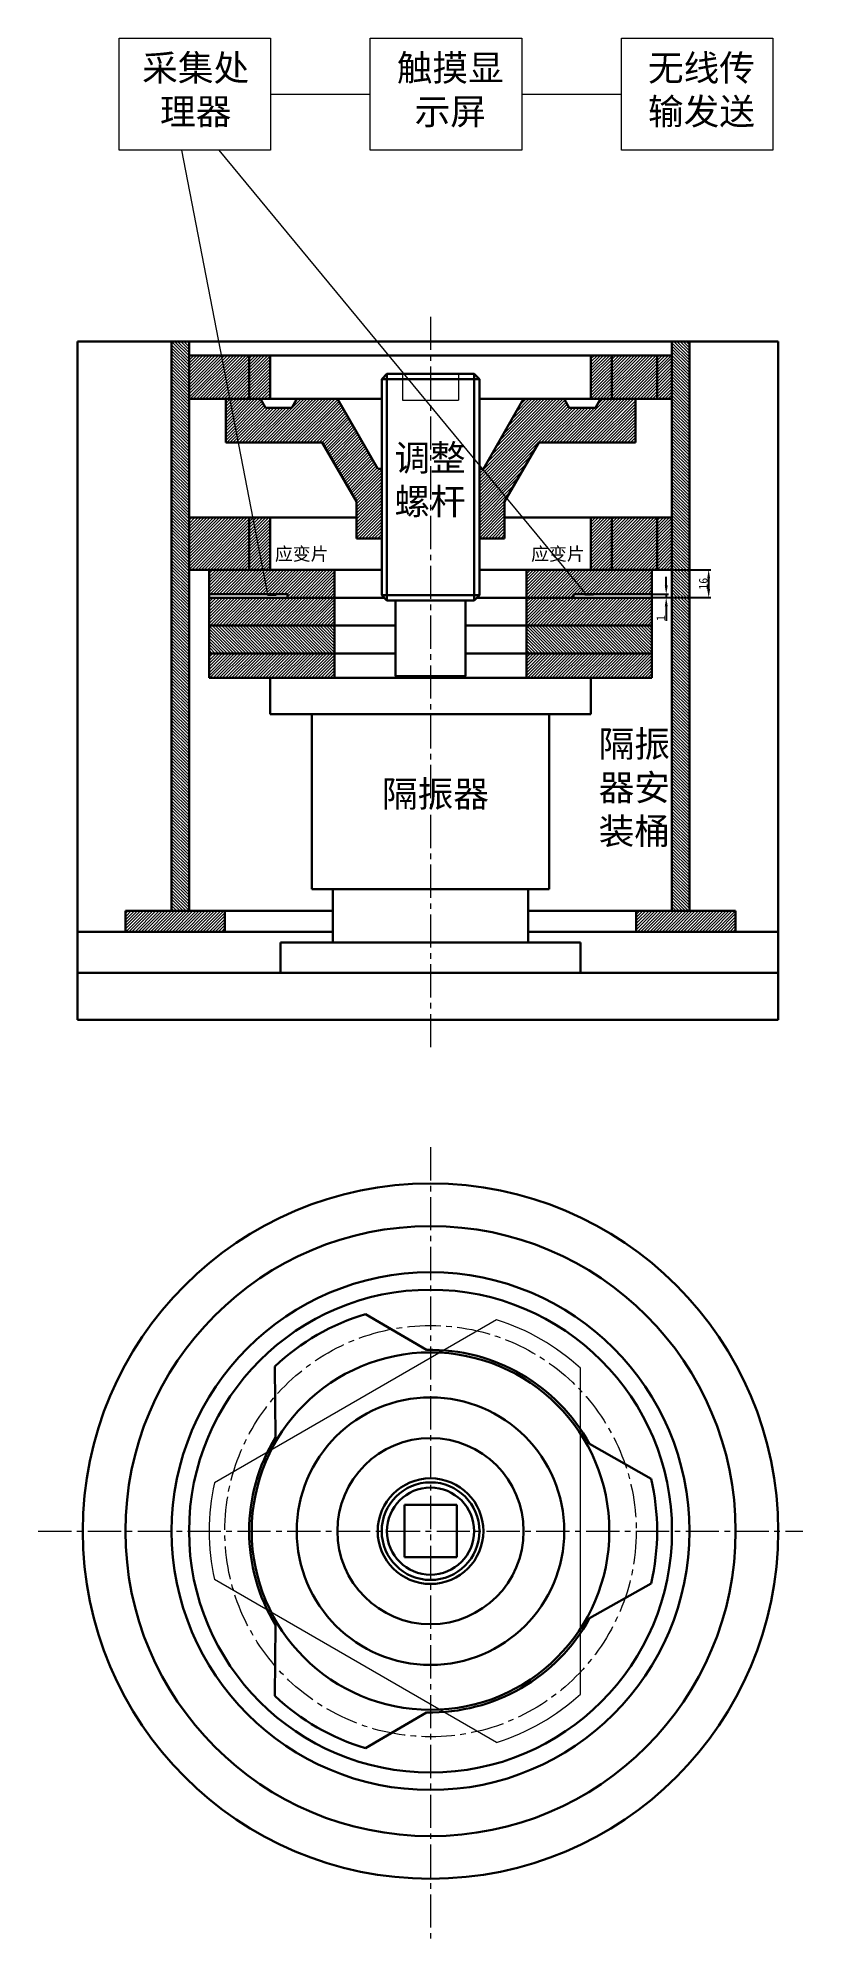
# Model space of a CAD drawing. Header units: inches. Extents: x -20 to 18950, y -1047 to 2551.
# Drawn here: x 14228 to 14667, y 741 to 1835 of the extents above; entities that cross this region are included whole.
import ezdxf

# ---------------------------------------------------------------- set-up
doc = ezdxf.new("R2010")
doc.units = ezdxf.units.IN
doc.header["$MEASUREMENT"] = 0
doc.header["$PDSIZE"] = -5
doc.linetypes.add('CENTER2', pattern=[28.574999, 19.049999, -3.175, 3.175, -3.175])
doc.layers.get('0').update_dxf_attribs({"lineweight": 30})
doc.layers.get('Defpoints').update_dxf_attribs({"lineweight": 18})
for name, color, linetype, lineweight in [('10', 7, 'Continuous', 18), ('cen', 1, 'CENTER2', 20), ('dim', 5, 'Continuous', 20), ('hat', 3, 'Continuous', 20), ('text', 6, 'Continuous', 20)]:
    doc.layers.add(name, color=color, linetype=linetype, lineweight=lineweight)
doc.styles.add('1', font='')
doc.styles.get("Standard").update_dxf_attribs({"font": ''})
doc.styles.get('1').set_extended_font_data('宋体')
doc.styles.get('Standard').set_extended_font_data('宋体')
doc.dimstyles.new('ISO-25', dxfattribs={"dimtxt": 5, "dimasz": 5, "dimexe": 1.25, "dimexo": 0.625, "dimtad": 1, "dimdsep": 46, "dimtxsty": 'Standard', "dimcen": 2.5, "dimdle": 10, "dimadec": 0, "dimazin": 0, "dimtfac": 1, "dimtmove": 0, "dimatfit": 3, "dimfxl": 1, "dimtolj": 1, "dimarcsym": 0})
pattern_1 = [(45, (1890.0767, 0), (-0.88388348, 0.88388348), [])]
pattern_2 = [(45, (1711.20915, -1), (-0.0883883476, 0.0883883476), [])]

msp = doc.modelspace()

# ---------------------------------------------------------------- texts
at = {"layer": 'dim', "attachment_point": 1, "style": '1'}
for s, width, insert, char_height in [('\\pxqc;采集处理器', 73.18531, (14281.74, 1825.048), 15), ('\\pxqc;触摸显示屏', 67.7099, (14430.513, 1825.048), 15), ('\\pxqc;无线传输发送', 67.7099, (14574.587, 1825.048), 15), ('调整螺杆', 43.35137, (14432.316, 1601.329), 15), ('应变片', 62.24936, (14363.803, 1542.459), 7.5), ('应变片', 35.10542, (14510.758, 1542.459), 7.5), ('隔振器安装桶', 49.93003, (14549.481, 1437.203), 15), ('隔振器', 85.16275, (14425.159, 1408.548), 15)]:
    msp.add_mtext_dynamic_manual_height_columns(s, width=width, gutter_width=1, heights=[0], dxfattribs=dict(at, insert=insert, char_height=char_height))

# ---------------------------------------------------------------- blocks, each defined once
blk = doc.blocks.new('*D86')
at = {"layer": 'Defpoints', "color": 0, "transparency": 16777216}
for p in [(14580, 1529.6), (14612.6, 1529.6), (14580, 1513.6)]:
    blk.add_point(p, dxfattribs=at)
at = {"layer": 'dim', "color": 0, "linetype": 'Continuous', "lineweight": -2, "transparency": 16777216}
for p, q in [((14580.7, 1529.6), (14613.8, 1529.6)), ((14612.6, 1518.6), (14612.6, 1524.6)), ((14580.7, 1513.6), (14613.8, 1513.6))]:
    blk.add_line(p, q, dxfattribs=at)
at = {"layer": 'dim', "color": 0, "transparency": 16777216}
for points in [[(14611.7, 1524.6), (14613.4, 1524.6), (14612.6, 1529.6)], [(14611.7, 1518.6), (14613.4, 1518.6), (14612.6, 1513.6)]]:
    blk.add_solid(points, dxfattribs=at)
at = {"layer": 'dim', "color": 0, "transparency": 16777216, "insert": (14609.5, 1521.6), "char_height": 5, "attachment_point": 5, "rotation": 90}
blk.add_mtext('\\A1;16', dxfattribs=at)
blk = doc.blocks.new('*D93')
at = {"layer": 'Defpoints', "color": 0, "transparency": 16777216}
for p in [(14580, 1515.6), (14580, 1513.6), (14588.2, 1513.6)]:
    blk.add_point(p, dxfattribs=at)
at = {"layer": 'dim', "color": 0, "linetype": 'Continuous', "lineweight": -2, "transparency": 16777216}
for p, q in [((14588.2, 1520.6), (14588.2, 1525.6)), ((14580.7, 1515.6), (14589.5, 1515.6)), ((14580.7, 1513.6), (14589.5, 1513.6)), ((14588.2, 1515.6), (14588.2, 1513.6)), ((14588.2, 1508.6), (14588.2, 1500.3))]:
    blk.add_line(p, q, dxfattribs=at)
at = {"layer": 'dim', "color": 0, "transparency": 16777216}
for points in [[(14587.4, 1520.6), (14589.1, 1520.6), (14588.2, 1515.6)], [(14587.4, 1508.6), (14589.1, 1508.6), (14588.2, 1513.6)]]:
    blk.add_solid(points, dxfattribs=at)
at = {"layer": 'dim', "color": 0, "transparency": 16777216, "insert": (14585.1, 1501.9), "char_height": 5, "attachment_point": 5, "rotation": 90}
blk.add_mtext('\\A1;1', dxfattribs=at)

# ---------------------------------------------------------------- dimensions: what is measured, and where the dimension line sits
at = {"layer": 'dim'}
dim = msp.add_linear_dim(base=(14612.578, 1529.586), p1=(14580.037, 1513.586), p2=(14580.037, 1529.586), angle=90, dimstyle='ISO-25', dxfattribs=at)
dim.commit()
dim.dimension.update_dxf_attribs({"geometry": '*D86', "text_midpoint": (14609.453, 1521.586)})
dim = msp.add_linear_dim(base=(14588.224, 1513.586), p1=(14580.037, 1515.586), p2=(14580.037, 1513.586), angle=90, text='1', dimstyle='ISO-25', dxfattribs=at)
dim.commit()
dim.dimension.update_dxf_attribs({"geometry": '*D93', "text_midpoint": (14585.099, 1501.941)})

# ---------------------------------------------------------------- hatches: boundary and pattern name
at = {"layer": 'hat'}
h = msp.add_hatch(dxfattribs=at)
h.set_pattern_fill('ANSI31', color=3, scale=10, angle=90)
h.set_pattern_definition([(135, (1890.0767, 0), (-0.88388348, -0.88388348), [])])
h.paths.add_polyline_path([(14304.537, 1333.95), (14314.537, 1333.95), (14314.537, 1660.586), (14304.537, 1660.586)])
h.paths.add_polyline_path([(14601.537, 1660.586), (14591.537, 1660.586), (14591.537, 1333.95), (14601.537, 1333.95)])
h = msp.add_hatch(dxfattribs=at)
h.set_pattern_fill('ANSI31', color=3, scale=10)
h.set_pattern_definition(pattern_1)
h.paths.add_polyline_path([(14349.037, 1652.586), (14314.537, 1652.586), (14314.537, 1627.586), (14349.037, 1627.586)])
h.paths.add_polyline_path([(14349.037, 1559.586), (14314.537, 1559.586), (14314.537, 1529.586), (14349.037, 1529.586)])
h.paths.add_polyline_path([(14583.037, 1559.586), (14557.037, 1559.586), (14557.037, 1529.586), (14583.037, 1529.586)])
h.paths.add_polyline_path([(14583.037, 1652.586), (14557.037, 1652.586), (14557.037, 1627.586), (14583.037, 1627.586)])
h.paths.add_polyline_path([(14591.537, 1652.586), (14583.037, 1652.586), (14583.037, 1627.586), (14591.537, 1627.586)])
h.paths.add_polyline_path([(14591.537, 1559.586), (14583.037, 1559.586), (14583.037, 1529.586), (14591.537, 1529.586)])
h.paths.add_polyline_path([(14557.037, 1559.586), (14545.037, 1559.586), (14545.037, 1529.586), (14557.037, 1529.586)])
h.paths.add_polyline_path([(14557.037, 1652.586), (14545.037, 1652.586), (14545.037, 1627.586), (14557.037, 1627.586)])
h.paths.add_polyline_path([(14361.037, 1652.586), (14349.037, 1652.586), (14349.037, 1627.586), (14361.037, 1627.586)])
h.paths.add_polyline_path([(14361.037, 1559.586), (14349.037, 1559.586), (14349.037, 1529.586), (14361.037, 1529.586)])
h = msp.add_hatch(dxfattribs=at)
h.set_pattern_fill('ANSI31', color=3, scale=10)
h.set_pattern_definition(pattern_1)
h.paths.add_polyline_path([(14358.424, 1622.586), (14355.537, 1627.586), (14335.537, 1627.586), (14335.537, 1602.586), (14390.973, 1602.586), (14410.537, 1568.701), (14410.537, 1547.586), (14425.037, 1547.586), (14425.037, 1587.586), (14422.728, 1587.586), (14399.634, 1627.586), (14376.311, 1627.586), (14373.424, 1622.586)])
h.paths.add_polyline_path([(14483.346, 1587.586), (14481.037, 1587.586), (14481.037, 1547.586), (14495.537, 1547.586), (14495.537, 1568.701), (14515.101, 1602.586), (14570.537, 1602.586), (14570.537, 1627.586), (14550.537, 1627.586), (14547.65, 1622.586), (14532.65, 1622.586), (14529.764, 1627.586), (14506.44, 1627.586)])
h = msp.add_hatch(dxfattribs=at)
h.set_pattern_fill('ANSI31', color=3, scale=10)
h.set_pattern_definition([(45, (1709.7092, 0), (-0.88388348, 0.88388348), [])])
h.paths.add_polyline_path([(14580.037, 1497.586), (14580.037, 1513.586), (14508.037, 1513.586), (14508.037, 1497.586)])
h.paths.add_polyline_path([(14326.037, 1513.586), (14326.037, 1497.586), (14398.037, 1497.586), (14398.037, 1513.586)])
h.paths.add_polyline_path([(14398.037, 1467.52), (14398.037, 1481.586), (14326.037, 1481.586), (14326.037, 1467.52)])
h.paths.add_polyline_path([(14580.037, 1467.52), (14580.037, 1481.586), (14508.037, 1481.586), (14508.037, 1467.52)])
h = msp.add_hatch(dxfattribs=at)
h.set_pattern_fill('ANSI31', color=3)
h.set_pattern_definition(pattern_2)
h.paths.add_polyline_path([(14359.537, 1515.586), (14359.537, 1515.086), (14364.537, 1515.086), (14364.537, 1515.586)])
h = msp.add_hatch(dxfattribs=at)
h.set_pattern_fill('ANSI31', color=3)
h.set_pattern_definition(pattern_2)
h.paths.add_polyline_path([(14546.537, 1515.586), (14546.537, 1515.086), (14541.537, 1515.086), (14541.537, 1515.586)])
h = msp.add_hatch(dxfattribs=at)
h.set_pattern_fill('ANSI31', color=3, scale=10, angle=90)
h.set_pattern_definition([(135, (1709.7092, 0), (-0.88388348, -0.88388348), [])])
h.paths.add_polyline_path([(14398.037, 1497.586), (14326.037, 1497.586), (14326.037, 1481.586), (14398.037, 1481.586)])
h.paths.add_polyline_path([(14580.037, 1497.586), (14508.037, 1497.586), (14508.037, 1481.586), (14580.037, 1481.586)])
h = msp.add_hatch(dxfattribs=at)
h.set_pattern_fill('ANSI31', color=3, scale=10)
h.set_pattern_definition(pattern_1)
h.paths.add_polyline_path([(14335.037, 1321.95), (14335.037, 1333.95), (14278.037, 1333.95), (14278.037, 1321.95)])
h.paths.add_polyline_path([(14571.037, 1333.95), (14571.037, 1321.95), (14628.037, 1321.95), (14628.037, 1333.95)])
at = {"layer": 'text'}
h = msp.add_hatch(dxfattribs=at)
h.set_pattern_fill('ANSI31', color=6, scale=10)
h.paths.add_polyline_path([(14398.037, 1529.586), (14326.037, 1529.586), (14326.037, 1515.586), (14371.037, 1515.586), (14371.037, 1513.586), (14398.037, 1513.586)])
h.paths.add_polyline_path([(14508.037, 1529.586), (14508.037, 1513.586), (14535.037, 1513.586), (14535.037, 1515.586), (14580.037, 1515.586), (14580.037, 1529.586)])

# ---------------------------------------------------------------- linework, layer by layer
for p, q in [((14250.52, 1660.586), (14652.466, 1660.586)), ((14250.52, 1271.416), (14250.52, 1660.586)), ((14304.537, 1660.586), (14304.537, 1333.95)), ((14314.537, 1660.586), (14314.537, 1333.95)), ((14314.537, 1652.586), (14591.537, 1652.586)), ((14349.037, 1652.586), (14349.037, 1627.586)), ((14361.037, 1652.586), (14361.037, 1627.586)), ((14545.037, 1652.586), (14545.037, 1627.586)), ((14557.037, 1652.586), (14557.037, 1627.586)), ((14583.037, 1652.586), (14583.037, 1627.586)), ((14591.537, 1660.586), (14591.537, 1333.95)), ((14601.537, 1660.586), (14601.537, 1333.95)), ((14652.466, 1271.416), (14652.466, 1660.586)), ((14425.037, 1638.941), (14428.037, 1641.941)), ((14428.037, 1641.941), (14428.037, 1511.941)), ((14478.037, 1641.941), (14428.037, 1641.941)), ((14478.037, 1641.941), (14481.037, 1638.941)), ((14478.037, 1641.941), (14478.037, 1511.941)), ((14425.037, 1638.941), (14425.037, 1514.941)), ((14425.037, 1638.941), (14481.037, 1638.941)), ((14481.037, 1638.941), (14481.037, 1514.941)), ((14314.537, 1627.586), (14425.037, 1627.586)), ((14335.537, 1627.586), (14335.537, 1602.586)), ((14355.537, 1627.586), (14358.424, 1622.586)), ((14358.424, 1622.586), (14373.424, 1622.586)), ((14376.311, 1627.586), (14373.424, 1622.586)), ((14422.728, 1587.586), (14399.634, 1627.586)), ((14481.037, 1627.586), (14591.537, 1627.586)), ((14483.346, 1587.586), (14506.44, 1627.586)), ((14529.764, 1627.586), (14532.65, 1622.586)), ((14547.65, 1622.586), (14532.65, 1622.586)), ((14550.537, 1627.586), (14547.65, 1622.586)), ((14570.537, 1627.586), (14570.537, 1602.586)), ((14335.537, 1602.586), (14390.973, 1602.586)), ((14410.537, 1568.701), (14390.973, 1602.586)), ((14495.537, 1568.701), (14515.101, 1602.586)), ((14570.537, 1602.586), (14515.101, 1602.586)), ((14422.728, 1587.586), (14425.037, 1587.586)), ((14483.346, 1587.586), (14481.037, 1587.586)), ((14410.537, 1568.701), (14410.537, 1547.586)), ((14495.537, 1568.701), (14495.537, 1547.586)), ((14314.537, 1559.586), (14410.537, 1559.586)), ((14349.037, 1559.586), (14349.037, 1529.586)), ((14361.037, 1559.586), (14361.037, 1529.586)), ((14495.537, 1559.586), (14591.537, 1559.586)), ((14545.037, 1559.586), (14545.037, 1529.586)), ((14557.037, 1559.586), (14557.037, 1529.586)), ((14583.037, 1559.586), (14583.037, 1529.586)), ((14410.537, 1547.586), (14425.037, 1547.586)), ((14481.037, 1547.586), (14495.537, 1547.586)), ((14314.537, 1529.586), (14425.037, 1529.586)), ((14326.037, 1529.586), (14326.037, 1467.52)), ((14398.037, 1529.586), (14398.037, 1467.52)), ((14481.037, 1529.586), (14591.537, 1529.586)), ((14508.037, 1529.586), (14508.037, 1467.52)), ((14580.037, 1529.586), (14580.037, 1467.52)), ((14326.037, 1515.586), (14371.037, 1515.586)), ((14326.037, 1513.586), (14426.392, 1513.586)), ((14371.037, 1515.586), (14371.037, 1513.586)), ((14425.037, 1514.941), (14428.037, 1511.941)), ((14425.037, 1514.941), (14481.037, 1514.941)), ((14428.037, 1511.941), (14478.037, 1511.941)), ((14433.037, 1511.941), (14433.037, 1468.52)), ((14473.037, 1511.941), (14473.037, 1468.52)), ((14478.037, 1511.941), (14481.037, 1514.941)), ((14580.037, 1513.586), (14479.682, 1513.586)), ((14535.037, 1515.586), (14535.037, 1513.586)), ((14580.037, 1515.586), (14535.037, 1515.586)), ((14326.037, 1497.586), (14433.037, 1497.586)), ((14580.037, 1497.586), (14473.037, 1497.586)), ((14326.037, 1481.586), (14433.037, 1481.586)), ((14580.037, 1481.586), (14473.037, 1481.586)), ((14326.037, 1467.52), (14545.037, 1467.52)), ((14361.037, 1467.52), (14361.037, 1446.747)), ((14580.037, 1467.52), (14361.037, 1467.52)), ((14433.037, 1468.52), (14434.037, 1467.52)), ((14433.037, 1468.52), (14473.037, 1468.52)), ((14472.037, 1467.52), (14473.037, 1468.52)), ((14545.037, 1467.52), (14545.037, 1446.747)), ((14545.037, 1446.747), (14361.037, 1446.747)), ((14385.037, 1446.747), (14385.037, 1346.435)), ((14521.037, 1446.747), (14521.037, 1346.435)), ((14521.037, 1346.435), (14385.037, 1346.435)), ((14397.037, 1346.435), (14397.037, 1315.718)), ((14509.037, 1346.435), (14509.037, 1315.718)), ((14278.037, 1333.95), (14278.037, 1321.95)), ((14278.037, 1333.95), (14397.037, 1333.95)), ((14335.037, 1333.95), (14335.037, 1321.95)), ((14509.037, 1333.95), (14628.037, 1333.95)), ((14571.037, 1333.95), (14571.037, 1321.95)), ((14628.037, 1333.95), (14628.037, 1321.95)), ((14250.52, 1321.95), (14397.037, 1321.95)), ((14367.037, 1315.718), (14367.037, 1298.388)), ((14539.037, 1315.718), (14367.037, 1315.718)), ((14509.037, 1321.95), (14652.466, 1321.95)), ((14539.037, 1315.718), (14539.037, 1298.388)), ((14652.466, 1298.388), (14250.52, 1298.388)), ((14652.466, 1271.416), (14250.52, 1271.416)), ((14450.742, 1082.024), (14415.772, 1102.594)), ((14364.14, 1032.024), (14363.811, 1072.594)), ((14544.229, 1028.05), (14579.528, 1008.05)), ((14438.037, 993.05), (14468.037, 993.05)), ((14438.037, 993.05), (14438.037, 963.05)), ((14468.037, 993.05), (14468.037, 963.05)), ((14438.037, 963.05), (14468.037, 963.05)), ((14544.229, 928.05), (14579.528, 948.05)), ((14364.14, 924.075), (14363.811, 883.505)), ((14450.742, 874.075), (14415.772, 853.505))]:
    msp.add_line(p, q)
for radius in [199.429, 175, 148.5, 138.5, 102.551, 76.726, 53.403, 30.309, 28, 25]:
    msp.add_circle((14453.037, 978.05), radius)
for radius, start, end in [(130, 106.657636, 133.342364), (104, 28.735654, 91.264346), (104, 148.735654, 211.264346), (130, 346.657636, 13.342364), (104, 268.735654, 331.264346), (130, 226.657636, 253.342364)]:
    msp.add_arc((14453.037, 978.05), radius, start, end)
at = {"layer": '10'}
for p, q in [((14437.037, 1641.941), (14437.037, 1626.941)), ((14469.037, 1641.941), (14469.037, 1626.941)), ((14437.037, 1626.941), (14469.037, 1626.941))]:
    msp.add_line(p, q, dxfattribs=at)
at = {"layer": 'cen'}
for p, q in [((14453.037, 1674.773), (14453.037, 1253.021)), ((14453.037, 1198.308), (14453.037, 741.257)), ((14227.958, 978.05), (14666.61, 978.05))]:
    msp.add_line(p, q, dxfattribs=at)
msp.add_circle((14453.037, 978.05), 118, dxfattribs=at)
at = {"layer": 'dim'}
for p, q in [((14542.65, 1602.586), (14532.65, 1602.586)), ((14359.537, 1515.086), (14359.537, 1515.586)), ((14359.537, 1515.086), (14364.537, 1515.086)), ((14364.537, 1515.586), (14364.537, 1515.086)), ((14541.537, 1515.586), (14541.537, 1515.086)), ((14546.537, 1515.086), (14541.537, 1515.086)), ((14546.537, 1515.086), (14546.537, 1515.586)), ((14490.968, 1099.253), (14329.107, 1005.803)), ((14539.037, 884.599), (14539.037, 1071.5)), ((14490.968, 856.846), (14329.107, 950.297))]:
    msp.add_line(p, q, dxfattribs=at)
for start, end in [(47.377471, 72.622529), (167.377471, 192.622529), (287.377471, 312.622529)]:
    msp.add_arc((14453.037, 978.05), 127, start, end, dxfattribs=at)
at = {"layer": 'text'}
for p, q in [((14274.428, 1834.615), (14361.252, 1834.615)), ((14274.428, 1770.366), (14274.428, 1834.615)), ((14361.252, 1834.615), (14361.252, 1770.366)), ((14418.502, 1834.615), (14505.326, 1834.615)), ((14418.502, 1770.366), (14418.502, 1834.615)), ((14505.326, 1834.615), (14505.326, 1770.366)), ((14562.577, 1834.615), (14649.4, 1834.615)), ((14562.577, 1770.366), (14562.577, 1834.615)), ((14649.4, 1834.615), (14649.4, 1770.366)), ((14361.252, 1802.491), (14418.502, 1802.491)), ((14505.326, 1802.491), (14562.577, 1802.491)), ((14361.252, 1770.366), (14274.428, 1770.366)), ((14359.537, 1516.586), (14310.383, 1770.366)), ((14541.537, 1516.586), (14331.851, 1770.366)), ((14505.326, 1770.366), (14418.502, 1770.366)), ((14649.4, 1770.366), (14562.577, 1770.366))]:
    msp.add_line(p, q, dxfattribs=at)

msp.set_redraw_order([(e.dxf.handle, doc.entitydb.next_handle()) for e in msp.query("TEXT MTEXT ATTDEF DIMENSION ARC_DIMENSION")])  # texts and dimensions are drawn at this point

doc.saveas('drawing.dxf')
